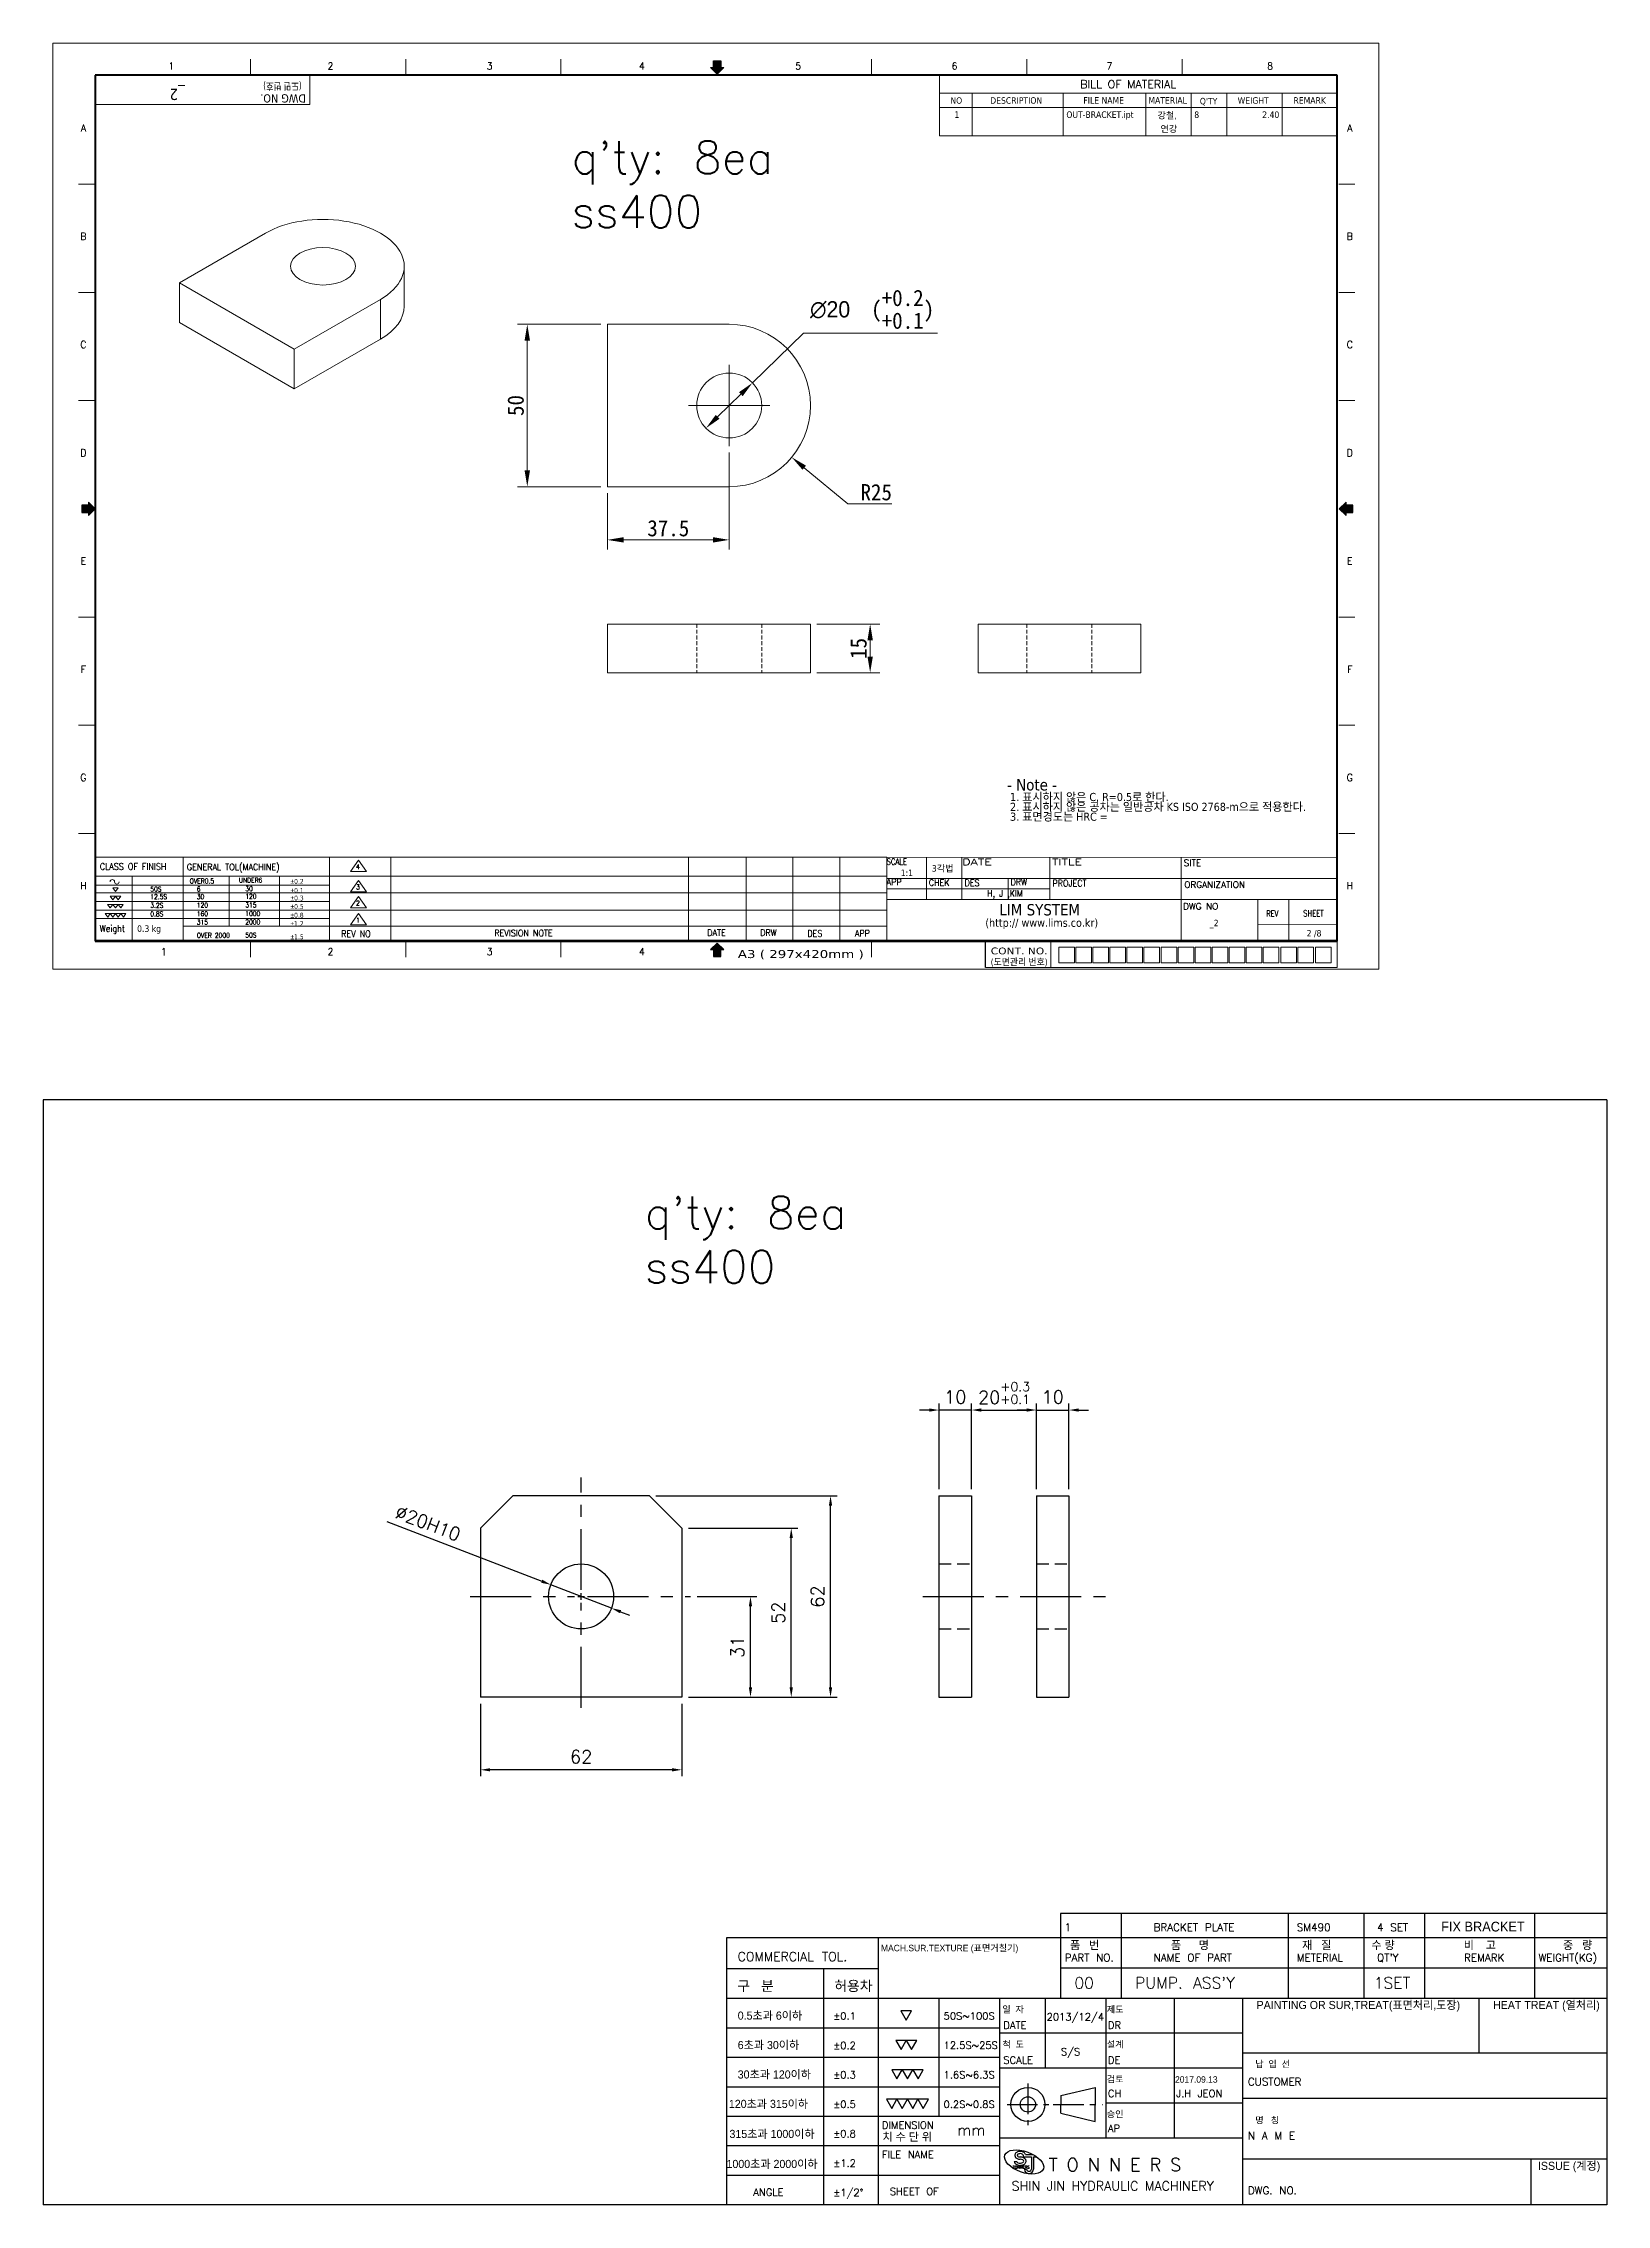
# Model space of a CAD drawing. Extents: x -2917 to 6643, y 8514 to 10799.
# Drawn here: x 4357 to 4838, y 8528 to 9193 of the extents above; entities that cross this region are included whole.
import ezdxf
from ezdxf.enums import TextEntityAlignment as Align

# ---------------------------------------------------------------- set-up
doc = ezdxf.new("R2010")
doc.units = 0
doc.header["$LTSCALE"] = 15
doc.header["$MEASUREMENT"] = 0
for name, pattern in [('CENTER', [2, 1.25, -0.25, 0.25, -0.25]), ('CHAIN', [0.3543, 0.2362, -0.0295, 0.0591, -0.0295]), ('HIDDEN', [0.375, 0.25, -0.125]), ('PHANTOM2', [31.75, 15.875, -3.175, 3.175, -3.175, 3.175, -3.175])]:
    doc.linetypes.add(name, pattern=pattern)
for name, color, linetype in [('1', 1, 'CENTER'), ('2', 2, 'HIDDEN'), ('3', 3, 'Continuous'), ('4', 4, 'Continuous')]:
    doc.layers.add(name, color=color, linetype=linetype)
for name, color, linetype, lineweight in [('SkizziergeometrieWIN-ISO', 7, 'Continuous', 50), ('가는실선_A4', 7, 'Continuous', 5), ('경계(ISO)', 7, 'Continuous', 70), ('굵은실선_A3', 7, 'Continuous', 18), ('제목(ISO)', 7, 'Continuous', 50)]:
    doc.layers.add(name, color=color, linetype=linetype, lineweight=lineweight)
for name, color, linetype, lineweight, true_color in [('가는실선_A3', 9, 'Continuous', 5, 0x808080), ('가는실선중심선_A3', 1, 'Continuous', 5, 0xff0000), ('가는파선_A3', 7, 'HIDDEN', 13, 0x008000), ('해치선_A3', 1, 'Continuous', 5, 0xff0000)]:
    doc.layers.add(name, color=color, linetype=linetype, lineweight=lineweight, true_color=true_color)
doc.styles.add('A3_DS_PartList', font='RomanC.shx')
doc.styles.add('A3_DS_TB02', font='tahoma.ttf')
doc.styles.add('HSG', font='romans.shx', dxfattribs={"bigfont": 'whgtxt.shx'})
doc.styles.add('ROMANC', font='romanc', dxfattribs={"height": 2})
doc.styles.add('ROMANC_37', font='tahoma.ttf')
doc.styles.add('ROMANC_61', font='ROMANC.shx')
doc.styles.add('ROMANS', font='txt.shx', dxfattribs={"bigfont": 'whgtxt.shx'})
doc.styles.get("Standard").update_dxf_attribs({"font": 'txt.shx'})
doc.styles.add('주 텍스트 (ISO)', font='tahoma.ttf')
doc.styles.add('주문자_A3(3.5)', font='tahoma.ttf')
doc.styles.add('치수문자_A3(2.5)', font='')
doc.styles.add('텍스트 스타일12', font='tahoma.ttf')
doc.styles.add('텍스트 스타일171', font='ROMANC.shx', dxfattribs={"width": 0.9})
doc.styles.add('텍스트 스타일206', font='ROMANC.shx', dxfattribs={"width": 1.11072})
doc.styles.add('텍스트 스타일208', font='ROMANC.shx', dxfattribs={"width": 1.194322})
doc.styles.add('텍스트 스타일211', font='ROMANC.shx', dxfattribs={"width": 0.9})
doc.styles.add('텍스트 스타일213', font='RomanC.shx', dxfattribs={"width": 0.9})
doc.styles.add('텍스트 스타일233', font='RomanC.shx')
doc.styles.add('텍스트 스타일36', font='ROMANC.shx', dxfattribs={"width": 0.941937})
doc.styles.add('텍스트 스타일42', font='tahoma.ttf', dxfattribs={"width": 1.378837})
doc.styles.add('텍스트 스타일46', font='tahoma.ttf', dxfattribs={"width": 0.862937})
doc.styles.add('텍스트 스타일48', font='tahoma.ttf', dxfattribs={"width": 1.258573})
doc.styles.add('텍스트 스타일52', font='tahoma.ttf', dxfattribs={"width": 0.8})
doc.styles.add('텍스트 스타일65', font='romans.shx', dxfattribs={"width": 0.8})
doc.styles.get('치수문자_A3(2.5)').set_extended_font_data('GulimChe')
doc.dimstyles.new('ISO-25', dxfattribs={"dimtxt": 2.5, "dimasz": 2.5, "dimexe": 1.25, "dimexo": 0.625, "dimtad": 1, "dimtoh": 1, "dimdsep": 46, "dimtxsty": 'Standard', "dimcen": 2.5, "dimclrt": 6, "dimadec": 0, "dimazin": 0, "dimtfac": 1, "dimtmove": 0, "dimatfit": 3, "dimfxl": 1, "dimarcsym": 0})
doc.dimstyles.new('치수_A3(2.5)', dxfattribs={"dimscale": 2, "dimtxt": 2.5, "dimasz": 2.5, "dimexe": 1.5, "dimexo": 1, "dimgap": 0.5, "dimtad": 1, "dimtoh": 1, "dimdec": 1, "dimrnd": 1e-08, "dimdsep": 46, "dimtxsty": '치수문자_A3(2.5)', "dimcen": 0.09, "dimdle": 10, "dimclrd": 8, "dimclre": 8, "dimclrt": 7, "dimadec": 1, "dimazin": 2, "dimtfac": 0.8, "dimtmove": 0, "dimatfit": 3, "dimfxl": 1, "dimtolj": 1, "dimtzin": 0, "dimlwd": -1, "dimlwe": -1, "dimarcsym": 0})

msp = doc.modelspace()

# ---------------------------------------------------------------- texts
for s, height, p in [('1', 2.335, (4671.499, 8612.26)), ('BRACKET PLATE', 2.3354, (4698.855, 8612.26)), ('SM490', 2.3354, (4742.91, 8612.26)), ('4 SET', 2.3354, (4767.612, 8612.26)), ('COMMERCIAL TOL.', 2.80248, (4570.857, 8603.022)), ('PART NO.', 2.3354, (4671.499, 8602.919)), ('NAME OF PART', 2.3354, (4698.855, 8602.919)), ('METERIAL', 2.3354, (4742.91, 8602.919)), ("QT'Y", 2.3354, (4767.612, 8602.919)), ('REMARK', 2.3354, (4794.39, 8602.919)), ('WEIGHT(KG)', 2.3354, (4817.305, 8602.919)), ('00', 3.5031, (4674.479, 8594.565)), ("PUMP. ASS'Y", 3.5031, (4693.162, 8594.565)), ('1SET', 3.5031, (4766.606, 8594.565)), ('%%P0.1', 2.242, (4600.322, 8585.012)), ('50S~100S', 2.242, (4634.22, 8585.012)), ('DATE', 2.242, (4652.618, 8582.181)), ('2013/12/4', 2.242, (4665.93, 8584.742)), ('DR', 2.242, (4684.78, 8582.181)), ('%%P0.2', 2.242, (4600.322, 8575.95)), ('12.5S~25S', 2.242, (4634.22, 8575.997)), ('SCALE', 2.242, (4652.618, 8571.438)), ('S/S', 2.242, (4670.33, 8573.999)), ('DE', 2.242, (4684.78, 8571.438)), ('%%P0.3', 2.242, (4600.322, 8566.889)), ('1.6S~6.3S', 2.242, (4634.22, 8566.889)), ('CUSTOMER', 2.3354, (4727.856, 8564.718)), ('%%P0.5', 2.242, (4600.322, 8557.828)), ('0.2S~0.8S', 2.242, (4634.22, 8557.828)), ('CH', 2.242, (4684.78, 8561.162)), ('J.H JEON', 2.242, (4705.799, 8561.162)), ('%%P0.8', 2.242, (4600.322, 8548.766)), ('DIMENSION', 2.242, (4615.251, 8551.43)), ('mm', 3.363, (4638.438, 8549.362)), ('AP', 2.242, (4684.78, 8550.419)), ('FILE NAME', 2.242, (4615.251, 8542.369)), ('N A M E', 2.3354, (4727.856, 8548.142)), ('%%P1.2', 2.242, (4600.322, 8539.705)), ('ANGLE', 2.242, (4575.668, 8530.734)), ('%%P1/2%%D', 2.242, (4600.322, 8530.644)), ('SHEET OF', 2.242, (4617.657, 8531.018)), ('DWG. NO.', 2.3354, (4727.856, 8531.26))]:
    msp.add_text(s, height=height).set_placement(p)
at = {"linetype": 'Continuous', "style": 'ROMANC'}
msp.add_text('T O N N E R S', height=4.00196, dxfattribs=at).set_placement((4666.56, 8538.338))
at = {"char_height": 10, "attachment_point": 1}
for insert in [(4519.712, 9163.278), (4542.237, 8838.407)]:
    msp.add_mtext_dynamic_manual_height_columns("q'ty: 8ea\\Pss400", width=3759.60361, gutter_width=50, heights=[0], dxfattribs=dict(at, insert=insert))
at = {"layer": '3'}
for s, height, style, p in [('TONNERS', 0.8511, 'ROMANS', (4655.535, 8539.137)), ('SHIN JIN HYDRAULIC MACHINERY', 2.86559, 'HSG', (4655.147, 8532.395))]:
    msp.add_text(s, height=height, dxfattribs=dict(at, style=style)).set_placement(p)
at = {"layer": '3', "color": 7, "attachment_point": 4}
for s, insert, char_height in [('\\f굴림|b0|i0|c129|p2;MACH.SUR.TEXTURE (표면거칠기)', (4614.956, 8606.747), 2.0007), ('\\f굴림|b0|i0|c129|p2;품   번', (4673.14, 8607.825), 2.50088), ('\\f굴림|b0|i0|c129|p2;품      명', (4704.175, 8607.825), 2.50088), ('\\f굴림|b0|i0|c129|p2;재   질', (4744.558, 8607.825), 2.50088), ('\\f굴림|b0|i0|c129|p2;수 량', (4765.872, 8607.825), 2.50088), ('\\f굴림|b0|i0|c129|p2;비    고', (4794.292, 8607.825), 2.50088), ('\\f굴림|b0|i0|c129|p2;중   량', (4824.844, 8607.825), 2.50088), ('\\f굴림|b0|i0|c129|p2;구   분', (4570.713, 8595.222), 3.12609), ('\\f굴림|b0|i0|c129|p2;허용차', (4600.606, 8595.222), 3.12609), ('\\f굴림|b0|i0|c129|p2;PAINTING OR SUR,TREAT(표면처리,도장)', (4730.545, 8589.141), 2.50088), ('\\f굴림|b0|i0|c129|p2;HEAT TREAT (열처리)', (4803.309, 8589.141), 2.50088), ('\\f굴림|b0|i0|c129|p2;0.5초과 6이하', (4570.875, 8586.117), 2.50088), ('\\f굴림|b0|i0|c129|p2;일  자', (4652.322, 8588.064), 2.0007), ('\\f굴림|b0|i0|c129|p2;제도', (4684.438, 8588.064), 2.0007), ('\\f굴림|b0|i0|c129|p2;6초과 30이하', (4570.875, 8577.056), 2.50088), ('\\f굴림|b0|i0|c129|p2;척  도', (4652.322, 8577.321), 2.0007), ('\\f굴림|b0|i0|c129|p2;설계', (4684.438, 8577.321), 2.0007), ('\\f굴림|b0|i0|c129|p2;납  입  선', (4730.146, 8571.249), 2.0007), ('\\f굴림|b0|i0|c129|p2;30초과 120이하', (4570.875, 8567.994), 2.50088), ('\\f굴림|b0|i0|c129|p2;검토', (4684.438, 8566.578), 2.0007), ('{\\fGulim|b0|i0|c129|p2;2017.09.13}', (4705.457, 8566.578), 2.0007), ('\\f굴림|b0|i0|c129|p2;120초과 315이하', (4568.156, 8558.933), 2.50088), ('\\f굴림|b0|i0|c129|p2;315초과 1000이하', (4568.337, 8549.69), 2.50088), ('\\f굴림|b0|i0|c129|p2;승인', (4684.438, 8555.836), 2.0007), ('\\f굴림|b0|i0|c129|p2;명   칭', (4730.146, 8553.955), 2.0007), ('\\f굴림|b0|i0|c129|p2;치 수 단 위', (4615.408, 8548.785), 2.50088), ('\\f굴림|b0|i0|c129|p2;1000초과 2000이하', (4567.428, 8540.448), 2.50088), ('\\f굴림|b0|i0|c129|p2;ISSUE (계정)', (4817.126, 8539.631), 2.50088)]:
    msp.add_mtext(s, dxfattribs=dict(at, insert=insert, char_height=char_height))
at = {"layer": '4', "color": 6, "linetype": 'PHANTOM2', "insert": (4787.336, 8615.148), "char_height": 3, "width": 30.24461, "attachment_point": 1}
msp.add_mtext('{\\fGulim|b0|i0|c129|p50;FIX BRACKET}', dxfattribs=at)

# ---------------------------------------------------------------- blocks, each defined once
blk = doc.blocks.new('*D328')
at = {"layer": '4', "color": 4, "linetype": 'PHANTOM2', "lineweight": -2, "transparency": 16777216}
for p, q in [((4642.82, 8748.28), (4642.82, 8774.67)), ((4645.82, 8772.67), (4659.82, 8772.67)), ((4662.82, 8748.28), (4662.82, 8774.67))]:
    blk.add_line(p, q, dxfattribs=at)
at = {"layer": '4', "color": 4, "linetype": 'PHANTOM2', "transparency": 16777216}
for points in [[(4645.82, 8773.17), (4645.82, 8772.17), (4642.82, 8772.67)], [(4659.82, 8773.17), (4659.82, 8772.17), (4662.82, 8772.67)]]:
    blk.add_solid(points, dxfattribs=at)
at = {"layer": 'Defpoints', "color": 0, "linetype": 'PHANTOM2', "transparency": 16777216}
for p in [(4662.82, 8772.67), (4642.82, 8746.28), (4662.82, 8746.28)]:
    blk.add_point(p, dxfattribs=at)
at = {"layer": '4', "color": 7, "linetype": 'PHANTOM2', "transparency": 16777216, "insert": (4652.82, 8777.93), "char_height": 4, "attachment_point": 5}
blk.add_mtext('20{\\H0.7x;\\S+0.3^ +0.1;}', dxfattribs=at)
blk = doc.blocks.new('*U329')
at = {"layer": '1', "color": 0, "transparency": 16777216}
for p, q in [((0, 2), (0, 36.67)), ((-34.17, 0), (-2, 0)), ((2, 0), (33.69, 0)), ((0, -34.27), (0, -2))]:
    blk.add_line(p, q, dxfattribs=at)
at = {"layer": '1', "color": 0, "linetype": 'Continuous', "transparency": 16777216}
for p, q in [((-1, 0), (1, 0)), ((0, -1), (0, 1))]:
    blk.add_line(p, q, dxfattribs=at)
blk = doc.blocks.new('*D330')
at = {"layer": '4', "color": 4, "linetype": 'PHANTOM2', "lineweight": -2, "transparency": 16777216}
for p, q in [((4629.82, 8772.67), (4626.82, 8772.67)), ((4632.82, 8748.28), (4632.82, 8774.67)), ((4642.82, 8772.67), (4632.82, 8772.67)), ((4642.82, 8748.28), (4642.82, 8774.67)), ((4645.82, 8772.67), (4648.82, 8772.67))]:
    blk.add_line(p, q, dxfattribs=at)
at = {"layer": '4', "color": 4, "linetype": 'PHANTOM2', "transparency": 16777216}
for points in [[(4629.82, 8773.17), (4629.82, 8772.17), (4632.82, 8772.67)], [(4645.82, 8773.17), (4645.82, 8772.17), (4642.82, 8772.67)]]:
    blk.add_solid(points, dxfattribs=at)
at = {"layer": 'Defpoints', "color": 0, "linetype": 'PHANTOM2', "transparency": 16777216}
for p in [(4632.82, 8772.67), (4632.82, 8746.28), (4642.82, 8746.28)]:
    blk.add_point(p, dxfattribs=at)
at = {"layer": '4', "color": 7, "linetype": 'PHANTOM2', "transparency": 16777216, "insert": (4637.82, 8776.67), "char_height": 4, "attachment_point": 5}
blk.add_mtext('10', dxfattribs=at)
blk = doc.blocks.new('*D331')
at = {"layer": '4', "color": 4, "linetype": 'PHANTOM2', "lineweight": -2, "transparency": 16777216}
for p, q in [((4659.82, 8772.67), (4656.82, 8772.67)), ((4662.82, 8748.28), (4662.82, 8774.67)), ((4662.82, 8772.67), (4672.82, 8772.67)), ((4672.82, 8748.28), (4672.82, 8774.67)), ((4675.82, 8772.67), (4678.82, 8772.67))]:
    blk.add_line(p, q, dxfattribs=at)
at = {"layer": '4', "color": 4, "linetype": 'PHANTOM2', "transparency": 16777216}
for points in [[(4659.82, 8773.17), (4659.82, 8772.17), (4662.82, 8772.67)], [(4675.82, 8773.17), (4675.82, 8772.17), (4672.82, 8772.67)]]:
    blk.add_solid(points, dxfattribs=at)
at = {"layer": 'Defpoints', "color": 0, "linetype": 'PHANTOM2', "transparency": 16777216}
for p in [(4672.82, 8772.67), (4662.82, 8746.28), (4672.82, 8746.28)]:
    blk.add_point(p, dxfattribs=at)
at = {"layer": '4', "color": 7, "linetype": 'PHANTOM2', "transparency": 16777216, "insert": (4667.82, 8776.67), "char_height": 4, "attachment_point": 5}
blk.add_mtext('10', dxfattribs=at)
blk = doc.blocks.new('*D332')
at = {"layer": '4', "color": 4, "linetype": 'PHANTOM2', "lineweight": -2, "transparency": 16777216}
for p, q in [((4491.69, 8682.28), (4491.69, 8659.92)), ((4553.69, 8682.28), (4553.69, 8659.92)), ((4550.69, 8661.92), (4494.69, 8661.92))]:
    blk.add_line(p, q, dxfattribs=at)
at = {"layer": '4', "color": 4, "linetype": 'PHANTOM2', "transparency": 16777216}
for points in [[(4494.69, 8662.42), (4494.69, 8661.42), (4491.69, 8661.92)], [(4550.69, 8662.42), (4550.69, 8661.42), (4553.69, 8661.92)]]:
    blk.add_solid(points, dxfattribs=at)
at = {"layer": 'Defpoints', "color": 0, "linetype": 'PHANTOM2', "transparency": 16777216}
for p in [(4491.69, 8684.28), (4553.69, 8684.28), (4491.69, 8661.92)]:
    blk.add_point(p, dxfattribs=at)
at = {"layer": '4', "color": 7, "linetype": 'PHANTOM2', "transparency": 16777216, "insert": (4522.69, 8665.92), "char_height": 4, "attachment_point": 5}
blk.add_mtext('62', dxfattribs=at)
blk = doc.blocks.new('*D333')
at = {"layer": '4', "color": 4, "linetype": 'PHANTOM2', "lineweight": -2, "transparency": 16777216}
for p, q in [((4558.38, 8715.28), (4576.8, 8715.28)), ((4574.8, 8687.28), (4574.8, 8712.28)), ((4555.69, 8684.28), (4576.8, 8684.28))]:
    blk.add_line(p, q, dxfattribs=at)
at = {"layer": '4', "color": 4, "linetype": 'PHANTOM2', "transparency": 16777216}
for points in [[(4574.3, 8712.28), (4575.3, 8712.28), (4574.8, 8715.28)], [(4574.3, 8687.28), (4575.3, 8687.28), (4574.8, 8684.28)]]:
    blk.add_solid(points, dxfattribs=at)
at = {"layer": 'Defpoints', "color": 0, "linetype": 'PHANTOM2', "transparency": 16777216}
for p in [(4556.38, 8715.28), (4574.8, 8715.28), (4553.69, 8684.28)]:
    blk.add_point(p, dxfattribs=at)
at = {"layer": '4', "color": 7, "linetype": 'PHANTOM2', "transparency": 16777216, "insert": (4570.8, 8699.78), "char_height": 4, "attachment_point": 5, "rotation": 90}
blk.add_mtext('31', dxfattribs=at)
blk = doc.blocks.new('*D334')
at = {"layer": '4', "color": 4, "linetype": 'PHANTOM2', "lineweight": -2, "transparency": 16777216}
for p, q in [((4545.69, 8746.28), (4601.43, 8746.28)), ((4599.43, 8687.28), (4599.43, 8743.28)), ((4555.69, 8684.28), (4601.43, 8684.28))]:
    blk.add_line(p, q, dxfattribs=at)
at = {"layer": '4', "color": 4, "linetype": 'PHANTOM2', "transparency": 16777216}
for points in [[(4598.93, 8743.28), (4599.93, 8743.28), (4599.43, 8746.28)], [(4598.93, 8687.28), (4599.93, 8687.28), (4599.43, 8684.28)]]:
    blk.add_solid(points, dxfattribs=at)
at = {"layer": 'Defpoints', "color": 0, "linetype": 'PHANTOM2', "transparency": 16777216}
for p in [(4543.69, 8746.28), (4599.43, 8746.28), (4553.69, 8684.28)]:
    blk.add_point(p, dxfattribs=at)
at = {"layer": '4', "color": 7, "linetype": 'PHANTOM2', "transparency": 16777216, "insert": (4595.43, 8715.28), "char_height": 4, "attachment_point": 5, "rotation": 90}
blk.add_mtext('62', dxfattribs=at)
blk = doc.blocks.new('*D335')
at = {"layer": '4', "color": 4, "linetype": 'PHANTOM2', "lineweight": -2, "transparency": 16777216}
for p, q in [((4555.69, 8736.28), (4589.35, 8736.28)), ((4587.35, 8687.28), (4587.35, 8733.28)), ((4555.69, 8684.28), (4589.35, 8684.28))]:
    blk.add_line(p, q, dxfattribs=at)
at = {"layer": '4', "color": 4, "linetype": 'PHANTOM2', "transparency": 16777216}
for points in [[(4586.85, 8733.28), (4587.85, 8733.28), (4587.35, 8736.28)], [(4586.85, 8687.28), (4587.85, 8687.28), (4587.35, 8684.28)]]:
    blk.add_solid(points, dxfattribs=at)
at = {"layer": 'Defpoints', "color": 0, "linetype": 'PHANTOM2', "transparency": 16777216}
for p in [(4553.69, 8736.28), (4587.35, 8736.28), (4553.69, 8684.28)]:
    blk.add_point(p, dxfattribs=at)
at = {"layer": '4', "color": 7, "linetype": 'PHANTOM2', "transparency": 16777216, "insert": (4583.35, 8710.28), "char_height": 4, "attachment_point": 5, "rotation": 90}
blk.add_mtext('52', dxfattribs=at)
blk = doc.blocks.new('*D336')
at = {"layer": '4', "color": 4, "linetype": 'PHANTOM2', "lineweight": -2, "transparency": 16777216}
for p, q in [((4462.93, 8738.4), (4510.57, 8719.97)), ((4532.02, 8711.67), (4513.37, 8718.89)), ((4534.82, 8710.59), (4537.62, 8709.51))]:
    blk.add_line(p, q, dxfattribs=at)
at = {"layer": '4', "color": 4, "linetype": 'PHANTOM2', "transparency": 16777216}
for points in [[(4510.75, 8720.44), (4510.39, 8719.5), (4513.37, 8718.89)], [(4535, 8711.06), (4534.64, 8710.12), (4532.02, 8711.67)]]:
    blk.add_solid(points, dxfattribs=at)
at = {"layer": 'Defpoints', "color": 0, "linetype": 'PHANTOM2', "transparency": 16777216}
for p in [(4513.37, 8718.89), (4532.02, 8711.67)]:
    blk.add_point(p, dxfattribs=at)
at = {"layer": '4', "color": 7, "linetype": 'PHANTOM2', "transparency": 16777216, "insert": (4475.57, 8737.8), "char_height": 4, "attachment_point": 5, "rotation": 338.85152}
blk.add_mtext('∅20H10', dxfattribs=at)
blk = doc.blocks.new('경계 A3_경계')
for points in [[(405.98, 148.76), (403.92, 148.76), (403.92, 149.72), (401.86, 147.66), (403.92, 145.6), (403.92, 146.56), (405.98, 146.56)], [(211.52, 9.9), (211.52, 11.96), (212.48, 11.96), (210.42, 14.01), (208.36, 11.96), (209.32, 11.96), (209.32, 9.9)]]:
    blk.add_hatch(color=7).paths.add_polyline_path(points)
at = {"layer": '가는실선_A3'}
blk.add_hatch(color=7, dxfattribs=at).paths.add_polyline_path([(14.9, 148.76), (14.9, 146.56), (16.96, 146.56), (16.96, 145.6), (19.02, 147.66), (16.96, 149.72), (16.96, 148.76)])
at = {"layer": '해치선_A3'}
blk.add_hatch(color=7, dxfattribs=at).paths.add_polyline_path([(211.52, 283.53), (212.48, 283.53), (210.42, 281.47), (208.36, 283.53), (209.32, 283.53), (209.32, 285.59), (211.52, 285.59)])
for p, q in [((208.36, 283.53), (209.32, 283.53)), ((210.42, 281.47), (208.36, 283.53)), ((209.32, 285.59), (211.52, 285.59)), ((209.32, 283.53), (209.32, 285.59)), ((211.52, 285.59), (211.52, 283.53)), ((211.52, 283.53), (212.48, 283.53)), ((403.92, 149.72), (401.86, 147.66)), ((401.86, 147.66), (403.92, 145.6)), ((403.92, 148.76), (403.92, 149.72)), ((405.98, 148.76), (403.92, 148.76)), ((403.92, 146.56), (405.98, 146.56)), ((403.92, 145.6), (403.92, 146.56)), ((405.98, 146.56), (405.98, 148.76)), ((210.42, 14.01), (208.36, 11.96)), ((212.48, 11.96), (210.42, 14.01)), ((292.99, 6.43), (292.99, 14.6)), ((208.36, 11.96), (209.32, 11.96)), ((209.32, 11.96), (209.32, 9.9)), ((209.32, 9.9), (211.52, 9.9)), ((211.52, 9.9), (211.52, 11.96)), ((211.52, 11.96), (212.48, 11.96))]:
    blk.add_line(p, q)
at = {"color": 7}
for p, q in [((16.96, 148.76), (14.9, 148.76)), ((14.9, 148.76), (14.9, 146.56)), ((14.9, 146.56), (16.96, 146.56)), ((16.96, 149.72), (16.96, 148.76)), ((19.02, 147.66), (16.96, 149.72)), ((16.96, 145.6), (19.02, 147.66)), ((16.96, 146.56), (16.96, 145.6)), ((403.92, 149.72), (401.86, 147.66)), ((401.86, 147.66), (403.92, 145.6)), ((403.92, 148.76), (403.92, 149.72)), ((405.98, 148.76), (403.92, 148.76)), ((403.92, 145.6), (403.92, 146.56)), ((403.92, 146.56), (405.98, 146.56)), ((405.98, 146.56), (405.98, 148.76)), ((210.42, 14.01), (208.36, 11.96)), ((212.48, 11.96), (210.42, 14.01)), ((208.36, 11.96), (209.32, 11.96)), ((209.32, 11.96), (209.32, 9.9)), ((209.32, 9.9), (211.52, 9.9)), ((211.52, 9.9), (211.52, 11.96)), ((211.52, 11.96), (212.48, 11.96))]:
    blk.add_line(p, q, dxfattribs=at)
at = {"layer": 'SkizziergeometrieWIN-ISO', "lineweight": 18}
for p, q in [((6, 291), (414, 291)), ((6, 6), (6, 291)), ((414, 291), (414, 6)), ((414, 6), (6, 6))]:
    blk.add_line(p, q, dxfattribs=at)
at = {"layer": '가는실선_A3', "color": 7, "lineweight": 60}
for p, q in [((19.02, 281.16), (19.02, 14.6)), ((401.22, 281.16), (19.02, 281.16)), ((401.22, 14.6), (401.22, 281.16)), ((19.02, 14.6), (401.22, 14.6))]:
    blk.add_line(p, q, dxfattribs=at)
at = {"layer": '가는실선_A3', "color": 7}
for p, q in [((66.79, 281.16), (66.79, 286.06)), ((114.57, 281.16), (114.57, 286.06)), ((162.34, 281.16), (162.34, 286.06)), ((257.9, 281.16), (257.9, 286.06)), ((305.67, 281.16), (305.67, 286.06)), ((353.45, 281.16), (353.45, 286.06)), ((18.75, 247.62), (13.85, 247.62)), ((401.71, 247.62), (406.61, 247.62)), ((18.75, 214.3), (13.85, 214.3)), ((401.71, 214.3), (406.61, 214.3)), ((18.75, 180.98), (13.85, 180.98)), ((401.71, 180.98), (406.61, 180.98)), ((14.9, 148.76), (16.96, 148.76)), ((14.9, 146.56), (14.9, 148.76)), ((16.96, 146.56), (14.9, 146.56)), ((16.96, 148.76), (16.96, 149.72)), ((16.96, 149.72), (19.02, 147.66)), ((19.02, 147.66), (16.96, 145.6)), ((16.96, 145.6), (16.96, 146.56)), ((18.75, 114.34), (13.85, 114.34)), ((401.71, 114.34), (406.61, 114.34)), ((18.75, 81.02), (13.85, 81.02)), ((401.71, 81.02), (406.61, 81.02)), ((18.75, 47.7), (13.85, 47.7)), ((18.75, 47.7), (13.85, 47.7)), ((401.71, 47.7), (406.61, 47.7)), ((66.79, 14.6), (66.79, 9.7)), ((66.79, 14.6), (66.79, 9.7)), ((114.57, 14.6), (114.57, 9.7)), ((162.34, 14.6), (162.34, 9.7)), ((257.9, 14.6), (257.9, 9.7)), ((313.09, 14.6), (313.09, 6.55)), ((401.22, 14.6), (401.22, 6.43)), ((315.58, 12.77), (315.58, 7.95)), ((315.58, 12.77), (320.4, 12.77)), ((315.58, 7.95), (320.4, 7.95)), ((320.4, 12.77), (320.4, 7.95)), ((320.81, 12.77), (320.81, 7.95)), ((320.81, 12.77), (325.63, 12.77)), ((320.81, 7.95), (325.63, 7.95)), ((325.63, 12.77), (325.63, 7.95)), ((326.03, 12.77), (326.03, 7.95)), ((326.03, 12.77), (330.86, 12.77)), ((326.03, 7.95), (330.86, 7.95)), ((330.86, 12.77), (330.86, 7.95)), ((331.26, 12.77), (336.09, 12.77)), ((331.26, 12.77), (331.26, 7.95)), ((331.26, 7.95), (336.09, 7.95)), ((336.09, 12.77), (336.09, 7.95)), ((336.49, 12.77), (336.49, 7.95)), ((336.49, 12.77), (341.31, 12.77)), ((336.49, 7.95), (341.31, 7.95)), ((341.31, 12.77), (341.31, 7.95)), ((341.72, 12.77), (341.72, 7.95)), ((341.72, 12.77), (346.54, 12.77)), ((341.72, 7.95), (346.54, 7.95)), ((346.54, 12.77), (346.54, 7.95)), ((347.03, 12.77), (351.86, 12.77)), ((347.03, 12.77), (347.03, 7.95)), ((347.03, 7.95), (351.86, 7.95)), ((351.86, 12.77), (351.86, 7.95)), ((352.26, 12.77), (352.26, 7.95)), ((352.26, 12.77), (357.09, 12.77)), ((352.26, 7.95), (357.09, 7.95)), ((357.09, 12.77), (357.09, 7.95)), ((357.49, 12.77), (357.49, 7.95)), ((357.49, 12.77), (362.31, 12.77)), ((357.49, 7.95), (362.31, 7.95)), ((362.31, 12.77), (362.31, 7.95)), ((362.72, 12.77), (362.72, 7.95)), ((362.72, 12.77), (367.54, 12.77)), ((362.72, 7.95), (367.54, 7.95)), ((367.54, 12.77), (367.54, 7.95)), ((367.94, 12.77), (372.77, 12.77)), ((367.94, 12.77), (367.94, 7.95)), ((367.94, 7.95), (372.77, 7.95)), ((372.77, 12.77), (372.77, 7.95)), ((373.17, 12.77), (373.17, 7.95)), ((373.17, 12.77), (378, 12.77)), ((373.17, 7.95), (378, 7.95)), ((378, 12.77), (378, 7.95)), ((378.4, 12.77), (378.4, 7.95)), ((378.4, 12.77), (383.22, 12.77)), ((378.4, 7.95), (383.22, 7.95)), ((383.22, 12.77), (383.22, 7.95)), ((383.88, 12.77), (388.7, 12.77)), ((383.88, 12.77), (383.88, 7.95)), ((383.88, 7.95), (388.7, 7.95)), ((388.7, 12.77), (388.7, 7.95)), ((389.1, 12.77), (389.1, 7.95)), ((389.1, 12.77), (393.93, 12.77)), ((389.1, 7.95), (393.93, 7.95)), ((393.93, 12.77), (393.93, 7.95)), ((394.55, 12.77), (394.55, 7.95)), ((394.55, 12.77), (399.37, 12.77)), ((394.55, 7.95), (399.37, 7.95)), ((399.37, 12.77), (399.37, 7.95)), ((292.99, 6.43), (401.22, 6.43))]:
    blk.add_line(p, q, dxfattribs=at)
at = {"layer": '가는실선_A3', "color": 7, "lineweight": 13}
for p in [(85.08, 280.98), (19.02, 272.16)]:
    blk.add_line(p, (85.08, 272.16), dxfattribs=at)
at = {"layer": '굵은실선_A3'}
blk.add_line((212.48, 283.53), (210.42, 281.47), dxfattribs=at)
at = {"layer": '가는실선_A3', "color": 7, "style": '텍스트 스타일36', "width": 0.941937}
for s, p in [('1', (42.42, 283.98)), ('2', (91.4, 283.98)), ('3', (140.38, 283.98)), ('4', (187.21, 283.98)), ('5', (235.33, 283.98)), ('6', (283.45, 283.98)), ('7', (331.14, 283.98)), ('8', (380.55, 283.98)), ('A', (15.38, 264.88)), ('A', (405.08, 264.88)), ('B', (15.38, 231.56)), ('B', (405.08, 231.56)), ('C', (15.38, 198.24)), ('C', (405.08, 198.24)), ('D', (15.38, 164.92)), ('D', (405.08, 164.92)), ('E', (15.38, 131.6)), ('E', (405.08, 131.6)), ('F', (15.38, 98.28)), ('F', (405.08, 98.28)), ('G', (15.38, 64.96)), ('G', (405.08, 64.96)), ('H', (15.38, 31.64)), ('H', (405.08, 31.64)), ('1', (40.11, 11.29)), ('2', (91.4, 11.34)), ('3', (140.38, 11.34)), ('4', (187.21, 11.34))]:
    blk.add_text(s, height=2.2, dxfattribs=at).set_placement(p, align=Align.MIDDLE_CENTER)
at = {"layer": '가는실선_A3', "color": 7, "style": 'ROMANC_37'}
blk.add_text('DWG NO.', height=2.527, rotation=180.00001, dxfattribs=at).set_placement((83.82, 275.28))
at = {"layer": '가는실선_A3', "color": 7, "style": '텍스트 스타일52', "width": 0.8}
blk.add_text('(도면 번호)', height=2.293, rotation=180, dxfattribs=at).set_placement((82.53, 278.93))
at = {"layer": '가는실선_A3', "color": 7}
for s, height, style, width, p, p2 in [('A3 ( 297x420mm )', 2.463, '텍스트 스타일42', 1.378315, (216.76, 9.38), (255.51, 9.38)), ('CONT. NO.', 2.084, '텍스트 스타일48', 1.258564, (294.58, 10.53), (312.09, 10.53)), ('(도면관리 번호)', 2.084, '텍스트 스타일46', 0.982376, (294.58, 7.15), (312.09, 7.15))]:
    blk.add_text(s, height=height, dxfattribs=dict(at, style=style, width=width)).set_placement(p, p2, align=Align.FIT)
at = {"layer": '경계(ISO)', "insert": (44.22, 275.84), "char_height": 3.5, "attachment_point": 5, "rotation": 180, "style": '주 텍스트 (ISO)'}
blk.add_mtext('_2 ', dxfattribs=at)
blk = doc.blocks.new('제목 블록 A3_표제란')
at = {"layer": '가는실선_A4', "lineweight": 13}
for p, q in [((25.42, 38.66), (269.12, 38.66)), ((208.17, 38.66), (208.17, 13.12)), ((269.12, 38.66), (407.77, 38.63)), ((25.42, 32.81), (269.12, 32.81))]:
    blk.add_line(p, q, dxfattribs=at)
at = {"layer": '가는실선_A4'}
for p, q in [((25.42, 13.12), (25.42, 38.66)), ((52.65, 38.66), (52.65, 13.12)), ((97.69, 38.66), (97.69, 13.12)), ((106.58, 37.75), (104.15, 34.26)), ((104.15, 34.26), (109.02, 34.26)), ((109.02, 34.26), (106.58, 37.75)), ((116.56, 13.12), (116.56, 38.69)), ((225.83, 38.66), (225.83, 12.86)), ((240.26, 38.66), (240.26, 12.86)), ((254.69, 38.66), (254.69, 13.12)), ((281.38, 38.66), (281.38, 25.66)), ((292.25, 38.65), (292.25, 25.66)), ((319.29, 38.65), (319.29, 25.66)), ((407.76, 13.12), (407.77, 38.63)), ((97.69, 30.03), (25.42, 30.03)), ((30.19, 26.66), (31.8, 26.66)), ((30.99, 25.55), (30.19, 26.66)), ((30.98, 29.24), (32.59, 29.24)), ((31.78, 28.13), (30.98, 29.24)), ((31.8, 26.66), (30.99, 25.55)), ((32.59, 29.24), (31.78, 28.13)), ((31.8, 26.66), (33.4, 26.66)), ((32.6, 25.55), (31.8, 26.66)), ((33.4, 26.66), (32.6, 25.55)), ((36.93, 32.81), (36.93, 19.82)), ((66.8, 32.81), (66.8, 17.47)), ((82.25, 32.81), (82.25, 17.47)), ((106.58, 31.55), (104.15, 28.06)), ((104.15, 28.06), (109.02, 28.06)), ((109.02, 28.06), (106.58, 31.55)), ((306.52, 32.15), (306.52, 25.66)), ((97.69, 25.05), (25.42, 25.05)), ((28.59, 21.34), (30.19, 21.34)), ((29.39, 20.23), (28.59, 21.34)), ((29.38, 24.16), (30.98, 24.16)), ((30.18, 23.05), (29.38, 24.16)), ((30.19, 21.34), (29.39, 20.23)), ((30.98, 24.16), (30.18, 23.05)), ((30.19, 21.34), (31.8, 21.34)), ((31, 20.23), (30.19, 21.34)), ((30.98, 24.16), (32.59, 24.16)), ((31.79, 23.05), (30.98, 24.16)), ((31.8, 21.34), (31, 20.23)), ((32.59, 24.16), (31.79, 23.05)), ((31.8, 21.34), (33.41, 21.34)), ((32.6, 20.23), (31.8, 21.34)), ((32.59, 24.16), (34.2, 24.16)), ((33.39, 23.05), (32.59, 24.16)), ((33.41, 21.34), (32.6, 20.23)), ((34.2, 24.16), (33.39, 23.05)), ((33.41, 21.34), (35.01, 21.34)), ((34.21, 20.23), (33.41, 21.34)), ((35.01, 21.34), (34.21, 20.23)), ((106.58, 26.57), (104.15, 23.08)), ((104.15, 23.08), (109.02, 23.08)), ((106.58, 21.34), (104.15, 17.85)), ((109.02, 23.08), (106.58, 26.57)), ((109.02, 17.85), (106.58, 21.34)), ((97.69, 19.82), (25.42, 19.82)), ((36.93, 19.82), (36.93, 13.12)), ((104.15, 17.85), (109.02, 17.85)), ((25.42, 13.12), (407.76, 13.12)), ((208.17, 13.12), (25.42, 13.12))]:
    blk.add_line(p, q, dxfattribs=at)
at = {"layer": '가는실선_A4', "color": 7}
for p, q in [((269.12, 13.12), (269.12, 38.66)), ((359.7, 38.64), (359.69, 13.12)), ((269.09, 27.68), (25.42, 27.68)), ((269.12, 32.15), (407.77, 32.15)), ((269.12, 22.4), (25.42, 22.4)), ((407.76, 25.66), (269.12, 25.66)), ((383.36, 25.66), (383.36, 13.12)), ((269.12, 17.47), (52.65, 17.47)), ((383.36, 17.91), (407.76, 17.92))]:
    blk.add_line(p, q, dxfattribs=at)
at = {"layer": '가는실선_A4', "color": 7, "linetype": 'Continuous'}
blk.add_line((392.85, 25.66), (392.85, 13.12), dxfattribs=at)
at = {"layer": '가는실선_A4'}
for centre, start, end in [((30.81, 31.11), 0, 180), ((32.21, 31.11), 180, 0)]:
    blk.add_arc(centre, 0.698, start, end, dxfattribs=at)
at = {"layer": '제목(ISO)', "color": 208, "lineweight": 5, "true_color": 0x400040}
blk.add_line((269.12, 28.95), (319.29, 28.95), dxfattribs=at)
at = {"layer": '가는실선_A3', "color": 7, "style": '텍스트 스타일12'}
blk.add_attdef('질량\\P1;_001', (38.45, 15.71), '', height=2, dxfattribs=at)
at = {"layer": '가는실선_A4', "color": 7}
for s, height, style, width, p in [('CLASS OF FINISH', 2, '텍스트 스타일171', 0.9, (26.97, 34.81)), ('GENERAL TOL(MACHINE)', 2, '텍스트 스타일171', 0.9, (53.76, 34.67)), ('4', 1.5, '텍스트 스타일211', 0.9, (105.83, 34.98)), ('SCALE', 1.911, '텍스트 스타일65', 0.8, (269.12, 36.36)), ('50S', 1.5, '텍스트 스타일211', 0.9, (42.49, 28.11)), ('12.5S', 1.5, '텍스트 스타일211', 0.9, (42.49, 25.76)), ('OVER0.5', 1.5, '텍스트 스타일211', 0.9, (54.63, 30.6)), ('6', 1.5, '텍스트 스타일211', 0.9, (56.81, 28.15)), ('30', 1.5, '텍스트 스타일211', 0.9, (56.81, 25.8)), ('UNDER6', 1.5, '텍스트 스타일211', 0.9, (69.75, 30.85)), ('30', 1.5, '텍스트 스타일211', 0.9, (71.73, 28.22)), ('120', 1.5, '텍스트 스타일211', 0.9, (71.73, 25.86)), ('3', 1.5, '텍스트 스타일211', 0.9, (105.83, 28.78)), ('APP', 2, '텍스트 스타일171', 0.9, (269.12, 30.05)), ('CHEK', 2, '텍스트 스타일171', 0.9, (282.07, 29.86)), ('DES', 2, '텍스트 스타일171', 0.9, (293.07, 29.82)), ('H, J ,KIM', 2, '텍스트 스타일171', 0.9, (300.03, 26.54)), ('DRW', 2, '텍스트 스타일171', 0.9, (307.23, 30.03)), ('PROJECT', 2, '텍스트 스타일171', 0.9, (320.13, 29.68)), ('3.2S', 1.5, '텍스트 스타일211', 0.9, (42.49, 23.12)), ('0.8S', 1.5, '텍스트 스타일211', 0.9, (42.49, 20.48)), ('120', 1.5, '텍스트 스타일211', 0.9, (56.81, 23.16)), ('160', 1.5, '텍스트 스타일211', 0.9, (56.81, 20.52)), ('315', 1.5, '텍스트 스타일211', 0.9, (71.73, 23.23)), ('1000', 1.5, '텍스트 스타일213', 0.9, (71.72, 20.59)), ('2', 1.5, '텍스트 스타일211', 0.9, (105.83, 23.8)), ('1', 1.5, '텍스트 스타일211', 0.9, (105.83, 18.57)), ('REV', 1.911, '텍스트 스타일65', 0.8, (385.9, 20.39)), ('SHEET', 1.911, '텍스트 스타일65', 0.8, (397.3, 20.42)), ('Weight', 2, '텍스트 스타일171', 0.9, (26.97, 15.76)), ('315', 1.5, '텍스트 스타일213', 0.9, (56.81, 17.94)), ('OVER 2000', 1.5, '텍스트 스타일211', 0.9, (56.81, 13.87)), ('2000', 1.5, '텍스트 스타일211', 0.9, (71.72, 18.01)), ('50S', 1.5, '텍스트 스타일211', 0.9, (71.73, 13.94)), ('REV NO', 2, '텍스트 스타일171', 0.9, (101.23, 14.1)), ('REVISION NOTE', 2, '텍스트 스타일171', 0.9, (148.38, 14.33)), ('DATE', 2, '텍스트 스타일171', 0.9, (213.9, 14.44)), ('DRW', 2, '텍스트 스타일171', 0.9, (230.19, 14.46)), ('DES', 2, '텍스트 스타일171', 0.9, (244.7, 14.2)), ('APP', 2, '텍스트 스타일171', 0.9, (259.32, 14.27))]:
    blk.add_text(s, height=height, dxfattribs=dict(at, style=style, width=width)).set_placement(p)
for s, style, width, p, p2 in [('DATE', '텍스트 스타일208', 1.22262, (292.31, 36.23), (301.51, 36.23)), ('TITLE', '텍스트 스타일206', 1.136317, (320.02, 36.23), (329.22, 36.23))]:
    blk.add_text(s, height=2, dxfattribs=dict(at, style=style, width=width)).set_placement(p, p2, align=Align.FIT)
at = {"layer": '가는실선_A4', "color": 7, "style": '텍스트 스타일233'}
for s, p in [('SITE', (360.5, 35.93)), ('ORGANIZATION', (360.7, 29.24)), ('DWG NO', (360.36, 22.57))]:
    blk.add_text(s, height=2, dxfattribs=at).set_placement(p)
at = {"layer": '가는실선_A4', "color": 7}
for s, insert, char_height, attachment_point, style in [('\\fTahoma|b0|i0;\\H2.0000;3각법', (283.03, 35.14), 2, 4, '주문자_A3(3.5)'), ('\\fAIGDT|b0|i0;\\W0.90;\\H1.5000;`\\fTahoma|b0|i0;\\W0.90;\\H1.5000;0.2', (85.63, 30.47), 1.5, 7, 'ROMANC_61'), ('\\fAIGDT|b0|i0;\\W0.90;\\H1.5000;`\\fTahoma|b0|i0;\\W0.90;\\H1.5000;0.1', (85.63, 27.69), 1.5, 7, 'ROMANC_61'), ('\\fAIGDT|b0|i0;\\W0.90;\\H1.5000;`\\fTahoma|b0|i0;\\W0.90;\\H1.5000;0.3', (85.63, 25.34), 1.5, 7, 'ROMANC_61'), ('\\fAIGDT|b0|i0;\\W0.90;\\H1.5000;`\\fTahoma|b0|i0;\\W0.90;\\H1.5000;0.5', (85.63, 22.71), 1.5, 7, 'ROMANC_61'), ('\\fAIGDT|b0|i0;\\W0.90;\\H1.5000;`\\fTahoma|b0|i0;\\W0.90;\\H1.5000;0.8', (85.62, 20.06), 1.5, 7, 'ROMANC_61'), ('\\fAIGDT|b0|i0;\\W0.90;\\H1.5000;`\\fTahoma|b0|i0;\\W0.90;\\H1.5000;1.2', (85.62, 17.48), 1.5, 7, 'ROMANC_61'), ('\\fAIGDT|b0|i0;\\W0.90;\\H1.5000;`\\fTahoma|b0|i0;\\W0.90;\\H1.5000;1.5', (85.63, 13.42), 1.5, 7, 'ROMANC_61')]:
    blk.add_mtext(s, dxfattribs=dict(at, insert=insert, char_height=char_height, attachment_point=attachment_point, style=style))
at = {"layer": '가는실선_A4', "char_height": 2, "style": '주 텍스트 (ISO)'}
for s, insert, attachment_point in [('\\fTahoma|b0|i0;\\H2.0000;_2 ', (369.91, 18.11), 5), ('\\fTahoma|b0|i0;\\H2.0000;2 /8 ', (400.63, 16.28), 2)]:
    blk.add_mtext(s, dxfattribs=dict(at, insert=insert, attachment_point=attachment_point))
at = {"layer": '가는실선_A4', "color": 7, "style": '텍스트 스타일12'}
blk.add_attdef('SCALE_001', (273.43, 32.87), '', height=2, dxfattribs=at)
blk.add_attdef('설명', text='', height=2, dxfattribs=at).set_placement((331.27, 35.73), align=Align.MIDDLE_LEFT)
blk.add_attdef('프로젝트', text='', height=2, dxfattribs=at).set_placement((340.77, 28.27), align=Align.MIDDLE_CENTER)
at = {"layer": '가는실선_A4', "style": '텍스트 스타일12'}
blk.add_attdef('리비전_번호', text='', height=2, dxfattribs=at).set_placement((388.38, 15.27), align=Align.MIDDLE_CENTER)
at = {"layer": '제목(ISO)', "char_height": 3.5, "attachment_point": 1, "style": '주 텍스트 (ISO)'}
for s, insert, line_spacing_factor in [('- Note -\\P{\\H0.71429x; 1. \\fGulim|b0|i0|c129|p50;표시하지 않은 \\fTahoma|b0|i0|c129|p34;C, R=0.5\\fGulim|b0|i0|c129|p50;로 한다\\fTahoma|b0|i0|c129|p34;.\\H1.54068x; \\H0.64906x;\\P 2. \\fGulim|b0|i0|c129|p50;표시하지 않은 공차는 일반공차 \\fTahoma|b0|i0|c129|p34;KS ISO 2768-m\\fGulim|b0|i0|c129|p50;으로 적용한다\\fTahoma|b0|i0|c129|p34;.\\H1.32612x; \\H0.75408x;\\P 3. \\fGulim|b0|i0|c129|p50;표면경도는 \\fTahoma|b0|i0|c129|p34;HRC = \\H1.31974x; }', (306.15, 62.72), 0.727683), ('{\\H1x;    LIM SYSTEM\\H0.71429x;  \\P (http:// www.lims.co.kr)\\H1.44773x; }', (298.53, 24.26), 0.771785)]:
    blk.add_mtext(s, dxfattribs=dict(at, insert=insert, line_spacing_factor=line_spacing_factor))
at = {"layer": '제목(ISO)', "style": '텍스트 스타일12'}
for tag, p in [('관리자', (373.93, 36.39)), ('공급업자', (383.08, 28.64))]:
    blk.add_attdef(tag, text='', height=2, dxfattribs=at).set_placement(p, align=Align.TOP_LEFT)
blk = doc.blocks.new('*D499')
at = {"layer": 'Defpoints', "color": 0, "transparency": 16777216}
for p in [(4530.76, 9106.91), (4506.11, 9056.91), (4530.76, 9056.91)]:
    blk.add_point(p, dxfattribs=at)
at = {"layer": '가는실선_A4', "color": 8, "transparency": 16777216}
for p, q in [((4528.76, 9106.91), (4503.11, 9106.91)), ((4506.11, 9101.91), (4506.11, 9061.91)), ((4528.76, 9056.91), (4503.11, 9056.91))]:
    blk.add_line(p, q, dxfattribs=at)
for points in [[(4505.28, 9101.91), (4506.95, 9101.91), (4506.11, 9106.91)], [(4505.28, 9061.91), (4506.95, 9061.91), (4506.11, 9056.91)]]:
    blk.add_solid(points, dxfattribs=at)
at = {"layer": '가는실선_A4', "color": 7, "transparency": 16777216, "insert": (4502.56, 9081.91), "char_height": 5, "attachment_point": 5, "rotation": 90, "style": '치수문자_A3(2.5)'}
blk.add_mtext('\\A1;50', dxfattribs=at)
blk = doc.blocks.new('*D500')
at = {"layer": 'Defpoints', "color": 0, "transparency": 16777216}
for p in [(4593.26, 9014.64), (4611.63, 9014.64), (4593.26, 8999.64)]:
    blk.add_point(p, dxfattribs=at)
at = {"layer": '가는실선_A4', "color": 8, "transparency": 16777216}
for p, q in [((4595.26, 9014.64), (4614.63, 9014.64)), ((4611.63, 9004.64), (4611.63, 9009.64)), ((4595.26, 8999.64), (4614.63, 8999.64))]:
    blk.add_line(p, q, dxfattribs=at)
for points in [[(4610.8, 9009.64), (4612.47, 9009.64), (4611.63, 9014.64)], [(4610.8, 9004.64), (4612.47, 9004.64), (4611.63, 8999.64)]]:
    blk.add_solid(points, dxfattribs=at)
at = {"layer": '가는실선_A4', "color": 7, "transparency": 16777216, "insert": (4608.07, 9007.14), "char_height": 5, "attachment_point": 5, "rotation": 90, "style": '치수문자_A3(2.5)'}
blk.add_mtext('\\A1;15', dxfattribs=at)
blk = doc.blocks.new('*D501')
at = {"layer": 'Defpoints', "color": 0, "transparency": 16777216}
for p in [(4568.26, 9069.41), (4530.76, 9056.91), (4530.76, 9040.55)]:
    blk.add_point(p, dxfattribs=at)
at = {"layer": '가는실선_A4', "color": 8, "transparency": 16777216}
for p, q in [((4568.26, 9067.41), (4568.26, 9037.55)), ((4530.76, 9054.91), (4530.76, 9037.55)), ((4563.26, 9040.55), (4535.76, 9040.55))]:
    blk.add_line(p, q, dxfattribs=at)
for points in [[(4535.76, 9041.38), (4535.76, 9039.72), (4530.76, 9040.55)], [(4563.26, 9041.38), (4563.26, 9039.72), (4568.26, 9040.55)]]:
    blk.add_solid(points, dxfattribs=at)
at = {"layer": '가는실선_A4', "color": 7, "transparency": 16777216, "insert": (4549.51, 9044.11), "char_height": 5, "attachment_point": 5, "style": '치수문자_A3(2.5)'}
blk.add_mtext('\\A1;37.5', dxfattribs=at)
blk = doc.blocks.new('*D502')
at = {"layer": 'Defpoints', "color": 0, "transparency": 16777216}
for p in [(4568.26, 9081.91), (4587.51, 9065.96)]:
    blk.add_point(p, dxfattribs=at)
at = {"layer": '가는실선_A4', "color": 8, "transparency": 16777216}
for p, q in [((4604.79, 9051.63), (4591.36, 9062.76)), ((4618.35, 9051.63), (4604.79, 9051.63))]:
    blk.add_line(p, q, dxfattribs=at)
blk.add_solid([(4591.89, 9063.41), (4590.82, 9062.12), (4587.51, 9065.96)], dxfattribs=at)
at = {"layer": '가는실선_A4', "color": 7, "transparency": 16777216, "insert": (4613.49, 9055.19), "char_height": 5, "attachment_point": 5, "style": '치수문자_A3(2.5)'}
blk.add_mtext('\\A1;R25', dxfattribs=at)
blk = doc.blocks.new('*D503')
at = {"layer": 'Defpoints', "color": 0, "transparency": 16777216}
for p in [(4575.42, 9088.9), (4561.1, 9074.93)]:
    blk.add_point(p, dxfattribs=at)
at = {"layer": '가는실선_A4', "color": 8, "transparency": 16777216}
for p, q in [((4575.42, 9088.9), (4591.13, 9104.22)), ((4591.13, 9104.22), (4632.33, 9104.22)), ((4564.68, 9078.42), (4571.84, 9085.41))]:
    blk.add_line(p, q, dxfattribs=at)
for points in [[(4571.26, 9086), (4572.42, 9084.81), (4575.42, 9088.9)], [(4564.1, 9079.02), (4565.27, 9077.83), (4561.1, 9074.93)]]:
    blk.add_solid(points, dxfattribs=at)
at = {"layer": '가는실선_A4', "color": 7, "transparency": 16777216, "insert": (4612.23, 9111.53), "char_height": 5, "attachment_point": 5, "style": '치수문자_A3(2.5)'}
blk.add_mtext('\\A1;{\\fPMingLiU|b0|i0|c136|p0;∅20}  (\\S+0.2^ +0.1;)', dxfattribs=at)
blk = doc.blocks.new('BILL OF MATERIAL2')
at = {"layer": '가는실선_A4'}
for p, q in [((401.22, 281.16), (278.87, 281.16)), ((278.87, 281.16), (278.87, 275.59)), ((401.22, 281.16), (401.22, 275.59)), ((401.22, 275.59), (278.87, 275.59)), ((278.87, 275.59), (278.87, 271.21)), ((288.87, 275.59), (288.87, 271.21)), ((316.87, 275.59), (316.87, 271.21)), ((342.27, 275.59), (342.27, 271.21)), ((356.22, 275.59), (356.22, 271.21)), ((367.22, 275.59), (367.22, 271.21)), ((384.22, 275.59), (384.22, 271.21)), ((401.22, 275.59), (401.22, 271.21)), ((401.22, 271.21), (278.87, 271.21)), ((278.87, 271.21), (278.87, 262.45)), ((288.87, 271.21), (288.87, 262.45)), ((316.87, 271.21), (316.87, 262.45)), ((342.27, 271.21), (342.27, 262.45)), ((356.22, 271.21), (356.22, 262.45)), ((367.22, 271.21), (367.22, 262.45)), ((384.22, 271.21), (384.22, 262.45)), ((401.22, 271.21), (401.22, 262.45)), ((401.22, 262.45), (278.87, 262.45))]:
    blk.add_line(p, q, dxfattribs=at)
at = {"layer": '가는실선_A4', "color": 7, "attachment_point": 7}
for s, insert, char_height, style in [('BILL OF MATERIAL', (322.09, 277.12), 2.5, 'A3_DS_PartList'), ('NO', (282.18, 272.34), 2, 'A3_DS_TB02'), ('DESCRIPTION', (294.44, 272.34), 2, 'A3_DS_TB02'), ('FILE NAME', (323.08, 272.4), 2, 'A3_DS_TB02'), ('MATERIAL', (343.11, 272.4), 2, 'A3_DS_TB02'), ("Q'TY", (358.93, 271.83), 2, 'A3_DS_TB02'), ('WEIGHT', (370.58, 272.34), 2, 'A3_DS_TB02'), ('REMARK', (387.75, 272.4), 2, 'A3_DS_TB02'), ('1', (283.42, 268.02), 2, 'A3_DS_TB02'), ('OUT-BRACKET.ipt', (317.86, 267.45), 2, 'A3_DS_TB02'), ('강철, ', (345.93, 267.47), 2, 'A3_DS_TB02'), ('8', (357.22, 267.95), 2, 'A3_DS_TB02'), ('2.40', (378.13, 267.96), 2, 'A3_DS_TB02'), ('연강', (346.83, 263.44), 2, 'A3_DS_TB02')]:
    blk.add_mtext(s, dxfattribs=dict(at, insert=insert, char_height=char_height, style=style))

# ---------------------------------------------------------------- dimensions: what is measured, and where the dimension line sits
at = {"layer": '4', "color": 6, "linetype": 'PHANTOM2'}
for base, p1, p2, picture, middle in [((4632.815, 8772.665), (4642.815, 8746.28), (4632.815, 8746.28), '*D330', (4637.815, 8776.665)), ((4672.815, 8772.665), (4662.815, 8746.28), (4672.815, 8746.28), '*D331', (4667.815, 8776.665)), ((4491.695, 8661.924), (4553.695, 8684.28), (4491.695, 8684.28), '*D332', (4522.695, 8665.924))]:
    dim = msp.add_linear_dim(base=base, p1=p1, p2=p2, dimstyle='ISO-25', override={"dimtxt": 4, "dimasz": 3, "dimexe": 2, "dimexo": 2, "dimgap": 2, "dimtoh": 0, "dimcen": 0, "dimclrd": 4, "dimclre": 4, "dimclrt": 7, "dimfxl": 0.5}, dxfattribs=at)
    dim.commit()
    dim.dimension.update_dxf_attribs({"geometry": picture, "text_midpoint": middle})
dim = msp.add_linear_dim(base=(4662.815, 8772.665), p1=(4642.815, 8746.28), p2=(4662.815, 8746.28), text='<>{\\H0.7x;\\S+0.3~++0.1;}', dimstyle='ISO-25', override={"dimtxt": 4, "dimasz": 3, "dimexe": 2, "dimexo": 2, "dimgap": 2, "dimtoh": 0, "dimcen": 0, "dimclrd": 4, "dimclre": 4, "dimclrt": 7, "dimfxl": 0.5}, dxfattribs=at)
dim.commit()
dim.dimension.update_dxf_attribs({"geometry": '*D328', "text_midpoint": (4652.815, 8772.665), "dimtype": 160})
dim = msp.add_diameter_dim_2p(p1=(4532.021, 8711.672), p2=(4513.368, 8718.888), text='<>H10', dimstyle='ISO-25', override={"dimtxt": 4, "dimasz": 3, "dimexe": 2, "dimexo": 2, "dimgap": 2, "dimtoh": 0, "dimcen": 0, "dimclrd": 4, "dimclre": 4, "dimclrt": 7, "dimfxl": 0.5}, dxfattribs=at)
dim.commit()
dim.dimension.update_dxf_attribs({"geometry": '*D336', "text_midpoint": (4474.122, 8734.07), "dimtype": 163})
for base, p2, picture, middle in [((4599.432, 8746.28), (4543.695, 8746.28), '*D334', (4595.432, 8715.28)), ((4587.346, 8736.28), (4553.695, 8736.28), '*D335', (4583.346, 8710.28)), ((4574.796, 8715.28), (4556.383, 8715.28), '*D333', (4570.796, 8699.78))]:
    dim = msp.add_linear_dim(base=base, p1=(4553.695, 8684.28), p2=p2, angle=90, dimstyle='ISO-25', override={"dimtxt": 4, "dimasz": 3, "dimexe": 2, "dimexo": 2, "dimgap": 2, "dimtoh": 0, "dimcen": 0, "dimclrd": 4, "dimclre": 4, "dimclrt": 7, "dimfxl": 0.5}, dxfattribs=at)
    dim.commit()
    dim.dimension.update_dxf_attribs({"geometry": picture, "text_midpoint": middle})
at = {"layer": '가는실선_A4', "color": 8, "true_color": 0x808080}
dim = msp.add_diameter_dim_2p(p1=(4561.104, 9074.932), p2=(4575.422, 9088.896), text='{\\fPMingLiU|b0|i0|c136|p0;<>}  (\\S+0.2^ +0.1;)', dimstyle='치수_A3(2.5)', override={"dimtih": 1, "dimdec": 1, "dimlfac": 1, "dimtp": 0.021, "dimtm": 0, "dimtdec": 2, "dimatfit": 2}, dxfattribs=at)
dim.commit()
dim.dimension.update_dxf_attribs({"geometry": '*D503', "text_midpoint": (4612.231, 9104.219), "dimtype": 163})
for base, p1, p2, angle, picture, middle in [((4506.114, 9056.914), (4530.763, 9106.914), (4530.763, 9056.914), 90, '*D499', (4506.114, 9081.914)), ((4530.763, 9040.549), (4568.263, 9069.414), (4530.763, 9056.914), 180, '*D501', (4549.513, 9040.549)), ((4611.633, 9014.645), (4593.263, 8999.645), (4593.263, 9014.645), 90, '*D500', (4611.633, 9007.145))]:
    dim = msp.add_linear_dim(base=base, p1=p1, p2=p2, angle=angle, dimstyle='치수_A3(2.5)', override={"dimgap": 0.5, "dimtoh": 0, "dimdec": 1, "dimtol": 0, "dimlim": 0, "dimtp": 0, "dimtm": 0, "dimtdec": 2, "dimtofl": 0, "dimatfit": 1}, dxfattribs=at)
    dim.commit()
    dim.dimension.update_dxf_attribs({"geometry": picture, "text_midpoint": middle, "dimtype": 160})
dim = msp.add_radius_dim(center=(4568.263, 9081.914), mpoint=(4587.507, 9065.956), dimstyle='치수_A3(2.5)', override={"dimgap": 0.5, "dimtih": 1, "dimdec": 1, "dimlfac": 1, "dimcen": 0, "dimtol": 0, "dimlim": 0, "dimtp": 0, "dimtm": 0, "dimtdec": 2, "dimtofl": 0}, dxfattribs=at)
dim.commit()
dim.dimension.update_dxf_attribs({"geometry": '*D502', "text_midpoint": (4613.488, 9051.626), "dimtype": 164})

# ---------------------------------------------------------------- linework, layer by layer
at = {"color": 6}
for p, q in [((4357.164, 8868.219), (4357.164, 8528.019)), ((4838.304, 8868.219), (4357.164, 8868.219)), ((4838.304, 8868.219), (4838.304, 8528.019)), ((4670.155, 8617.725), (4670.155, 8591.542)), ((4838.304, 8617.725), (4670.155, 8617.725)), ((4688.838, 8617.725), (4688.838, 8591.542)), ((4740.217, 8617.725), (4740.217, 8591.542)), ((4763.571, 8617.725), (4763.571, 8591.542)), ((4782.254, 8617.725), (4782.254, 8591.542)), ((4816.118, 8617.725), (4816.118, 8591.542)), ((4838.304, 8610.225), (4670.155, 8610.225)), ((4838.304, 8600.883), (4670.155, 8600.883)), ((4838.304, 8591.542), (4614.105, 8591.542)), ((4632.789, 8591.542), (4632.789, 8555.203)), ((4684.167, 8591.542), (4684.167, 8548.57)), ((4651.472, 8582.387), (4614.105, 8582.387)), ((4726.205, 8580.799), (4651.472, 8580.799)), ((4651.472, 8573.325), (4614.105, 8573.325)), ((4838.304, 8574.727), (4726.205, 8574.727)), ((4651.472, 8564.264), (4614.105, 8564.264)), ((4726.205, 8570.056), (4651.472, 8570.056)), ((4726.205, 8559.313), (4684.167, 8559.313)), ((4838.304, 8560.714), (4726.205, 8560.714)), ((4651.472, 8555.203), (4614.105, 8555.203)), ((4651.472, 8546.141), (4614.105, 8546.141)), ((4726.205, 8548.57), (4651.472, 8548.57)), ((4838.304, 8542.031), (4726.205, 8542.031)), ((4651.472, 8537.08), (4614.105, 8537.08)), ((4838.304, 8528.019), (4357.164, 8528.019))]:
    msp.add_line(p, q, dxfattribs=at)
at = {"color": 5}
for p, q in [((4838.304, 8610.225), (4567.397, 8610.225)), ((4567.397, 8610.225), (4567.397, 8528.019)), ((4614.105, 8610.225), (4614.105, 8528.019)), ((4597.291, 8600.603), (4597.291, 8528.019)), ((4651.472, 8591.542), (4651.472, 8528.019)), ((4665.484, 8591.542), (4665.484, 8570.056)), ((4705.186, 8591.542), (4705.186, 8548.57)), ((4726.205, 8591.542), (4726.205, 8528.019)), ((4798.969, 8591.542), (4798.969, 8574.727)), ((4814.95, 8542.031), (4814.95, 8528.019))]:
    msp.add_line(p, q, dxfattribs=at)
for p, q in [((4670.32, 8561.635), (4680.829, 8564.165)), ((4680.829, 8564.165), (4680.829, 8558.91)), ((4670.32, 8561.635), (4670.32, 8558.91)), ((4670.32, 8556.185), (4670.32, 8558.91)), ((4680.829, 8553.655), (4680.829, 8558.91)), ((4670.32, 8556.185), (4680.829, 8553.655))]:
    msp.add_line(p, q)
for radius in [5.255, 2.335]:
    msp.add_circle((4660.173, 8558.91), radius)
at = {"layer": '1'}
msp.add_line((4627.815, 8715.28), (4684.877, 8715.28), dxfattribs=at)
at = {"layer": '1', "ltscale": 0.5}
for p, q in [((4660.173, 8565.332), (4660.173, 8552.488)), ((4653.751, 8558.91), (4666.595, 8558.91)), ((4667.984, 8558.91), (4683.164, 8558.91))]:
    msp.add_line(p, q, dxfattribs=at)
at = {"layer": '2'}
for p, q in [((4632.815, 8725.28), (4642.815, 8725.28)), ((4662.815, 8725.28), (4672.815, 8725.28)), ((4632.815, 8705.28), (4642.815, 8705.28)), ((4662.815, 8705.28), (4672.815, 8705.28))]:
    msp.add_line(p, q, dxfattribs=at)
at = {"layer": '3'}
for p, q in [((4501.695, 8746.28), (4491.695, 8736.28)), ((4543.695, 8746.28), (4501.695, 8746.28)), ((4543.695, 8746.28), (4553.695, 8736.28)), ((4632.815, 8746.28), (4642.815, 8746.28)), ((4632.815, 8746.28), (4632.815, 8684.28)), ((4632.815, 8746.28), (4642.815, 8746.28)), ((4642.815, 8746.28), (4642.815, 8684.28)), ((4662.815, 8746.28), (4672.815, 8746.28)), ((4662.815, 8746.28), (4662.815, 8684.28)), ((4672.815, 8746.28), (4672.815, 8684.28)), ((4491.695, 8736.28), (4491.695, 8684.28)), ((4553.695, 8736.28), (4553.695, 8684.28)), ((4553.695, 8684.28), (4491.695, 8684.28)), ((4632.815, 8684.28), (4642.815, 8684.28)), ((4662.815, 8684.28), (4672.815, 8684.28)), ((4655.995, 8541.355), (4656.689, 8541.355)), ((4658.739, 8543.242), (4658.739, 8542.796)), ((4658.739, 8542.796), (4661.252, 8542.796)), ((4659.089, 8538.93), (4659.781, 8538.93)), ((4659.395, 8543.483), (4661.791, 8543.483)), ((4661.252, 8542.796), (4661.252, 8539.024)), ((4661.938, 8542.796), (4661.938, 8539.024)), ((4661.938, 8542.796), (4662.873, 8542.796))]:
    msp.add_line(p, q, dxfattribs=at)
msp.add_circle((4522.695, 8715.28), 10, dxfattribs=at)
for radius, start, end in [(1.429, 185.980833, 357.768717), (0.744, 191.546693, 355.710647)]:
    msp.add_arc((4660.51, 8539.079), radius, start, end, dxfattribs=at)
msp.add_ellipse((4659.011, 8541.195), major_axis=(-5.912, 2.152), ratio=0.5151515, dxfattribs=at)
for centre, major_axis, ratio, start_param, end_param in [((4657.796, 8541.441), (1.119, 0), 0.5368755, 3.2849402, 7.8539816), ((4657.796, 8543.242), (-0.944, 0), 0.5454545, 3.1415927, 7.8544861)]:
    msp.add_ellipse(centre, major_axis=major_axis, ratio=ratio, start_param=start_param, end_param=end_param, dxfattribs=at)
for points, knots in [([(4659.395, 8543.483), (4659.392, 8543.497), (4659.388, 8543.511), (4659.347, 8543.647), (4659.288, 8543.755), (4659.152, 8543.938), (4659.074, 8544.014), (4658.911, 8544.141), (4658.825, 8544.194), (4658.56, 8544.326), (4658.372, 8544.381), (4657.986, 8544.444), (4657.788, 8544.451), (4657.397, 8544.418), (4657.205, 8544.378), (4656.889, 8544.26), (4656.761, 8544.196), (4656.547, 8544.041), (4656.458, 8543.96), (4656.316, 8543.774), (4656.26, 8543.677), (4656.186, 8543.465), (4656.166, 8543.354), (4656.166, 8543.242), (4656.166, 8543.143), (4656.182, 8543.044), (4656.239, 8542.861), (4656.28, 8542.776), (4656.375, 8542.627), (4656.43, 8542.562), (4656.602, 8542.392), (4656.729, 8542.309), (4656.993, 8542.18), (4657.13, 8542.133), (4657.413, 8542.067), (4657.558, 8542.049), (4657.734, 8542.042), (4657.765, 8542.041), (4657.796, 8542.041)], [3.2796202, 3.2796202, 3.2796202, 3.2796202, 3.3049469, 3.3049469, 3.5277991, 3.5277991, 3.7506513, 3.7506513, 3.9735035, 3.9735035, 4.4202156, 4.4202156, 4.8669277, 4.8669277, 5.3136398, 5.3136398, 5.6362606, 5.6362606, 5.8878686, 5.8878686, 6.0940976, 6.0940976, 6.2831853, 6.2831853, 6.2831853, 6.451458, 6.451458, 6.6197306, 6.6197306, 6.7880033, 6.7880033, 7.1200511, 7.1200511, 7.4520989, 7.4520989, 7.7841468, 7.7841468, 7.8539874, 7.8539874, 7.8539874, 7.8539874]), ([(4655.995, 8541.355), (4656.001, 8541.28), (4656.016, 8541.207), (4656.067, 8541.042), (4656.11, 8540.953), (4656.211, 8540.796), (4656.269, 8540.727), (4656.452, 8540.546), (4656.588, 8540.456), (4656.874, 8540.314), (4657.025, 8540.262), (4657.336, 8540.188), (4657.496, 8540.166), (4657.904, 8540.145), (4658.152, 8540.165), (4658.565, 8540.26), (4658.736, 8540.319), (4659.02, 8540.468), (4659.138, 8540.548), (4659.328, 8540.73), (4659.405, 8540.824), (4659.529, 8541.046), (4659.575, 8541.175), (4659.61, 8541.449), (4659.598, 8541.592), (4659.524, 8541.851), (4659.463, 8541.968), (4659.318, 8542.165), (4659.235, 8542.247), (4659.059, 8542.386), (4658.965, 8542.444), (4658.676, 8542.589), (4658.47, 8542.652), (4658.105, 8542.715), (4657.951, 8542.728), (4657.796, 8542.728)], [6.3289612, 6.3289612, 6.3289612, 6.3289612, 6.4490061, 6.4490061, 6.6148269, 6.6148269, 6.7806476, 6.7806476, 7.1075597, 7.1075597, 7.4344718, 7.4344718, 7.7613839, 7.7613839, 8.2575558, 8.2575558, 8.6280926, 8.6280926, 8.9124739, 8.9124739, 9.134214, 9.134214, 9.3559541, 9.3559541, 9.5776942, 9.5776942, 9.7994343, 9.7994343, 10.0211744, 10.0211744, 10.2429145, 10.2429145, 10.6832391, 10.6832391, 10.9955679, 10.9955679, 10.9955679, 10.9955679])]:
    msp.add_open_spline(points, degree=3, knots=knots, dxfattribs=at)
at = {"layer": '4', "color": 5}
for p, q in [((4614.105, 8600.603), (4567.397, 8600.603)), ((4614.105, 8591.542), (4567.397, 8591.542)), ((4614.105, 8582.387), (4567.397, 8582.387)), ((4614.105, 8573.325), (4567.397, 8573.325)), ((4614.105, 8564.264), (4567.397, 8564.264)), ((4614.105, 8555.203), (4567.397, 8555.203)), ((4614.105, 8546.141), (4567.397, 8546.141)), ((4614.105, 8537.08), (4567.397, 8537.08))]:
    msp.add_line(p, q, dxfattribs=at)
at = {"layer": '4'}
for points in [[(4622.732, 8584.868), (4624.35, 8587.671), (4621.114, 8587.671)], [(4621.132, 8575.807), (4622.75, 8578.61), (4619.514, 8578.61)], [(4624.368, 8575.807), (4625.986, 8578.61), (4622.75, 8578.61)], [(4619.888, 8566.746), (4621.506, 8569.548), (4618.27, 8569.548)], [(4623.124, 8566.746), (4624.742, 8569.548), (4621.506, 8569.548)], [(4626.36, 8566.746), (4627.978, 8569.548), (4624.742, 8569.548)], [(4618.251, 8557.684), (4619.869, 8560.487), (4616.633, 8560.487)], [(4621.488, 8557.684), (4623.106, 8560.487), (4619.869, 8560.487)], [(4624.724, 8557.684), (4626.342, 8560.487), (4623.106, 8560.487)], [(4627.96, 8557.684), (4629.578, 8560.487), (4626.342, 8560.487)]]:
    msp.add_lwpolyline(points, close=True, dxfattribs=at)
at = {"layer": '가는실선_A3'}
msp.add_line((4460.918, 9102.316), (4460.918, 9114.564), dxfattribs=at)
at = {"layer": '가는실선중심선_A3', "linetype": 'CHAIN', "ltscale": 23.990969}
for p, q in [((4568.263, 9094.414), (4568.263, 9069.414)), ((4580.763, 9081.914), (4555.763, 9081.914))]:
    msp.add_line(p, q, dxfattribs=at)
at = {"layer": '가는파선_A3', "ltscale": 0.314961}
for p, q in [((4558.263, 9014.645), (4558.263, 8999.645)), ((4578.263, 9014.645), (4578.263, 8999.645)), ((4659.894, 9014.645), (4659.894, 8999.645)), ((4679.894, 9014.645), (4679.894, 8999.645))]:
    msp.add_line(p, q, dxfattribs=at)
at = {"layer": '굵은실선_A3'}
for p, q in [((4425.563, 9134.976), (4399.047, 9119.667)), ((4468.241, 9112.522), (4468.241, 9124.77)), ((4399.047, 9119.667), (4434.402, 9099.254)), ((4399.047, 9107.419), (4399.047, 9119.667)), ((4434.402, 9099.254), (4460.918, 9114.564)), ((4399.047, 9107.419), (4434.402, 9087.007)), ((4530.763, 9106.914), (4530.763, 9056.914)), ((4568.263, 9106.914), (4530.763, 9106.914)), ((4434.402, 9087.007), (4460.918, 9102.316)), ((4434.402, 9087.007), (4434.402, 9099.254)), ((4530.763, 9056.914), (4568.263, 9056.914)), ((4530.763, 8999.645), (4530.763, 9014.645)), ((4530.763, 9014.645), (4568.263, 9014.645)), ((4593.263, 9014.645), (4568.263, 9014.645)), ((4593.263, 8999.645), (4593.263, 9014.645)), ((4694.894, 9014.645), (4644.894, 9014.645)), ((4644.894, 8999.645), (4644.894, 9014.645)), ((4694.894, 8999.645), (4694.894, 9014.645)), ((4530.763, 8999.645), (4568.263, 8999.645)), ((4593.263, 8999.645), (4568.263, 8999.645)), ((4694.894, 8999.645), (4644.894, 8999.645))]:
    msp.add_line(p, q, dxfattribs=at)
msp.add_circle((4568.263, 9081.914), 10, dxfattribs=at)
msp.add_arc((4568.263, 9081.914), 25, 270, 90, dxfattribs=at)
for centre, end_param in [((4443.241, 9124.77), 8.6393798), ((4443.241, 9112.522), 6.2831853)]:
    msp.add_ellipse(centre, major_axis=(25, 0), ratio=0.5773503, start_param=5.4977871, end_param=end_param, dxfattribs=at)
msp.add_ellipse((4443.241, 9124.77), major_axis=(-10, 0), ratio=0.5773503, dxfattribs=at)

# ---------------------------------------------------------------- block references
msp.add_blockref('경계 A3_경계', (4354.149, 8902.438))
msp.add_blockref('제목 블록 A3_표제란', (4347.602, 8904.175)).add_auto_attribs({'SCALE_001': '1:1', '질량\\P1;_001': '0.3 kg'})
at = {"layer": '1'}
msp.add_blockref('*U329', (4522.695, 8715.28), dxfattribs=at)
at = {"layer": '가는실선_A4'}
msp.add_blockref('BILL OF MATERIAL2', (4354.149, 8902.438), dxfattribs=at)

msp.set_redraw_order([(e.dxf.handle, doc.entitydb.next_handle()) for e in msp.query("TEXT MTEXT ATTDEF DIMENSION ARC_DIMENSION")])  # texts and dimensions are drawn at this point

doc.saveas('drawing.dxf')
